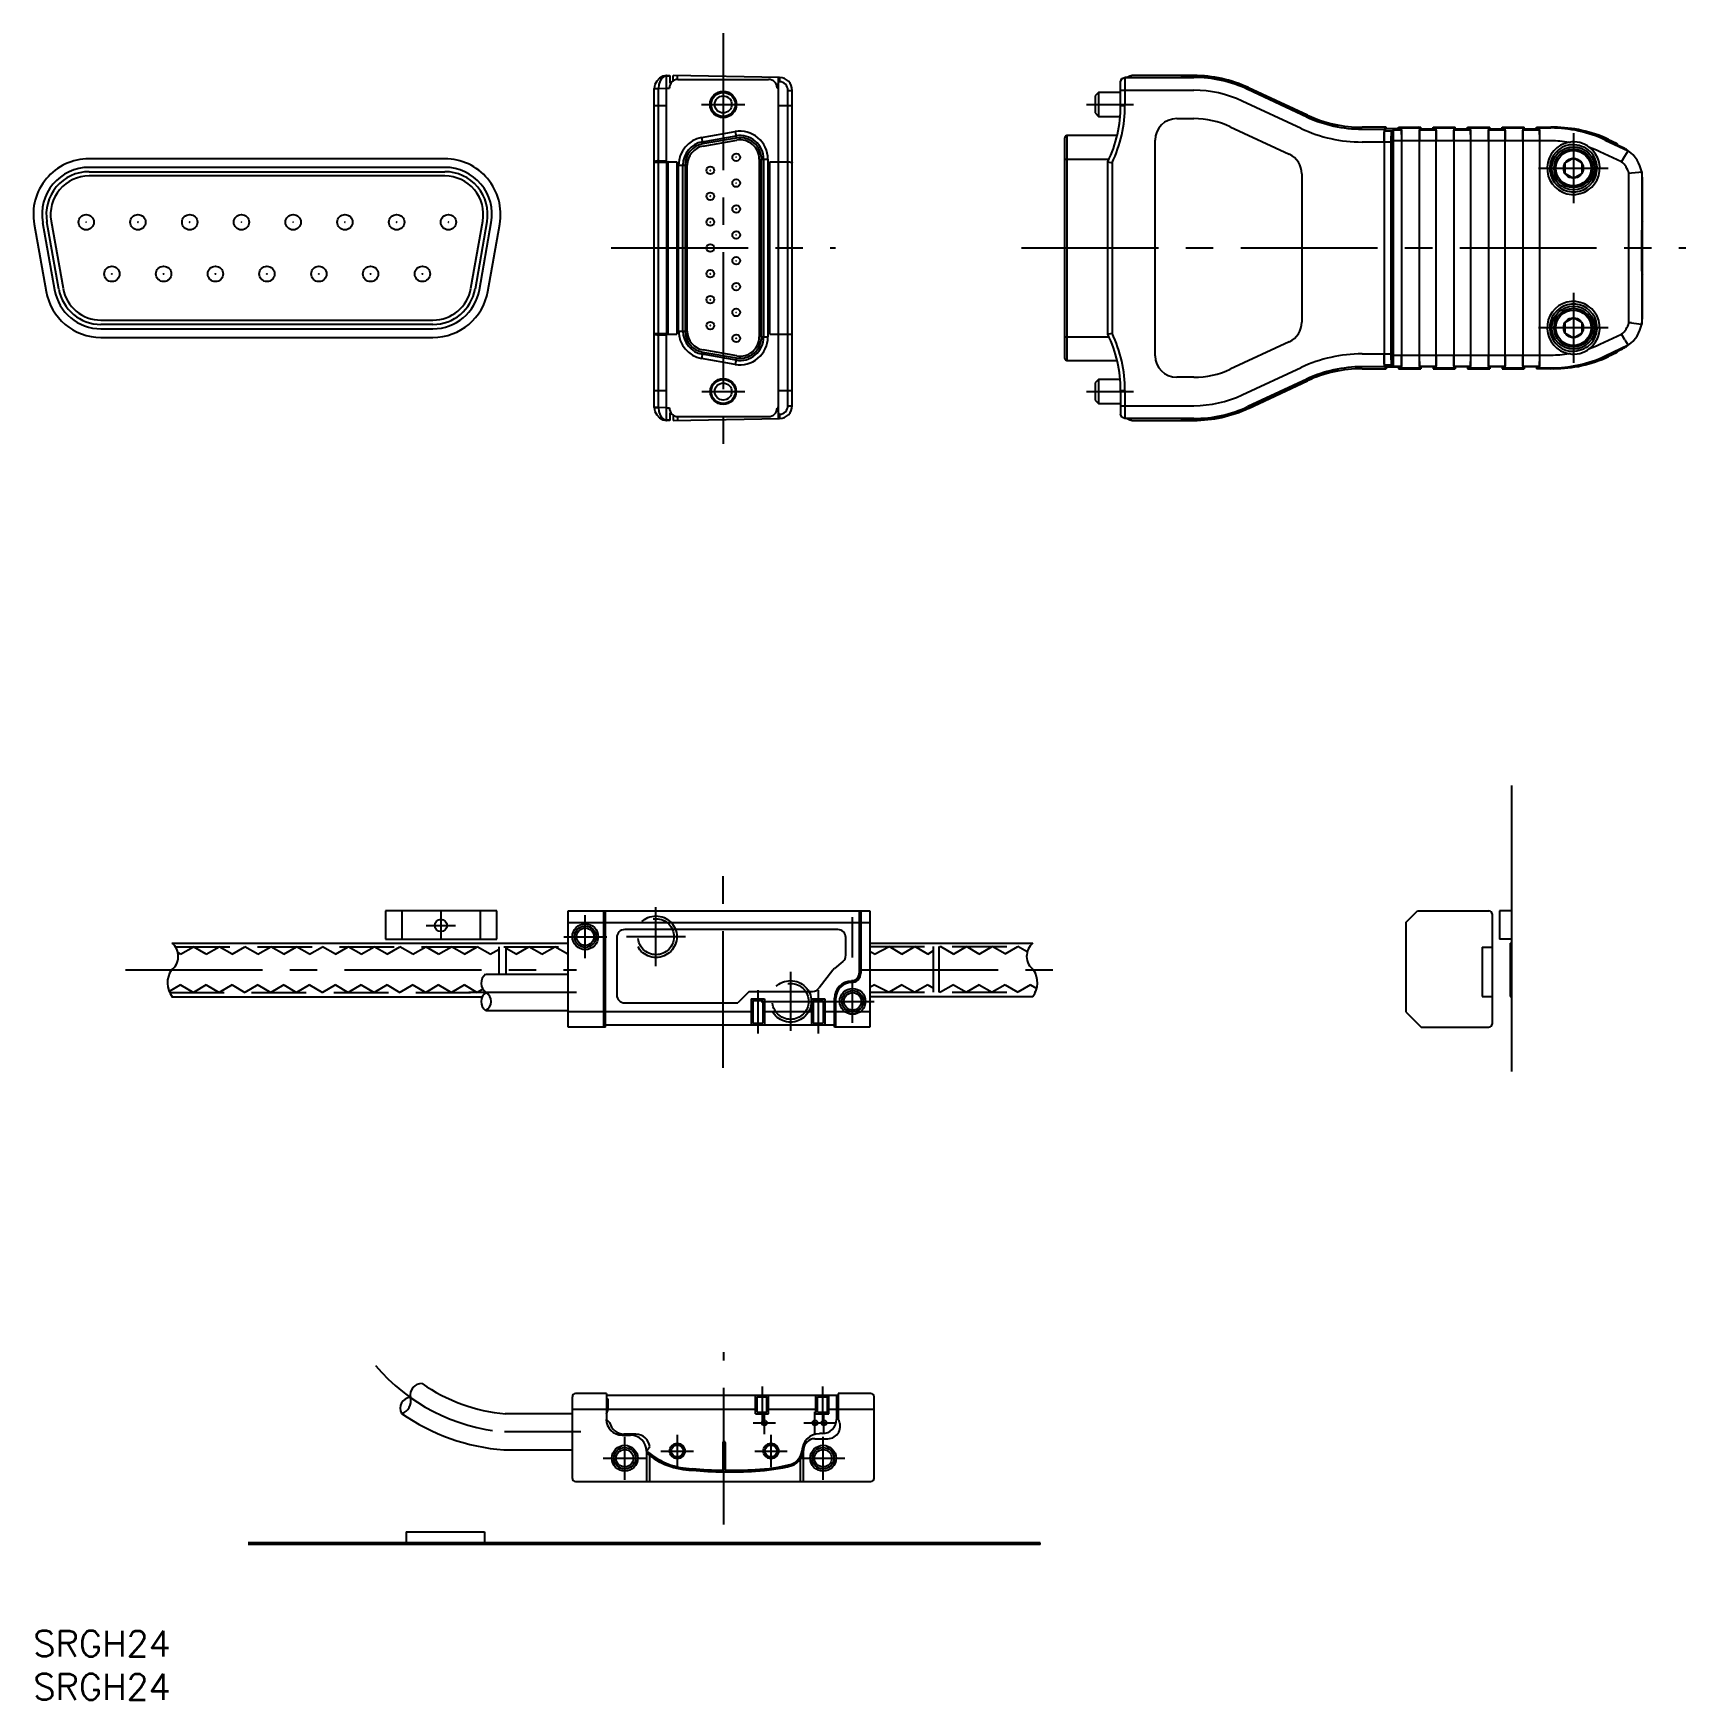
# Model space of a CAD drawing. Extents: x 0 to 192, y -8 to 185.
import ezdxf

# ---------------------------------------------------------------- set-up
doc = ezdxf.new("R2010")
doc.units = 0
doc.header["$LTSCALE"] = 0.5
doc.linetypes.add('CENTER', pattern=[50.8, 31.75, -6.35, 6.35, -6.35])
doc.linetypes.add('DASHED', pattern=[19.05, 12.7, -6.35])
for name, color, linetype in [('MSM_CENTER', 1, 'CENTER'), ('MSM_CONTINUOUS', 7, 'CONTINUOUS'), ('MSM_DASHED', 4, 'DASHED'), ('MSM_NARROW', 5, 'CONTINUOUS'), ('MSM_PART_NUMBER', 7, 'CONTINUOUS')]:
    doc.layers.add(name, color=color, linetype=linetype)
doc.styles.get("Standard").update_dxf_attribs({"font": 'txt.shx', "height": 3, "bigfont": 'bigfont.shx'})

msp = doc.modelspace()

# ---------------------------------------------------------------- texts
at = {"layer": 'MSM_PART_NUMBER'}
for p in [(0, -3), (0, -8)]:
    msp.add_text('SRGH24', height=3, dxfattribs=at).set_placement(p)

# ---------------------------------------------------------------- linework, layer by layer
at = {"layer": 'MSM_CENTER', "linetype": 'CENTER'}
for p, q in [((80, 185.27), (80, 135.47)), ((77.47, 177.02), (82.52, 177.02)), ((122.13, 177.02), (127.58, 177.02)), ((178.58, 173.69), (178.58, 165.57)), ((174.53, 169.62), (182.62, 169.62)), ((67, 160.37), (93, 160.37)), ((114.6, 160.37), (191.6, 160.37)), ((178.58, 155.16), (178.58, 147.05)), ((182.62, 151.12), (174.53, 151.12)), ((77.5, 143.72), (82.5, 143.72)), ((122.13, 143.72), (127.58, 143.72)), ((80, 65.27), (80, 88.49)), ((47.26, 83.51), (47.26, 80.09)), ((72.2, 77.08), (72.2, 83.9)), ((45.55, 81.8), (48.97, 81.8)), ((64, 77.99), (64, 82.99)), ((95, 78.09), (95, 82.74)), ((61.5, 80.49), (66.5, 80.49)), ((75.61, 80.49), (68.79, 80.49)), ((10.69, 76.63), (63, 76.63)), ((87.8, 76.4), (87.8, 69.58)), ((95, 70.49), (95, 75.49)), ((96, 76.64), (121.3, 76.64)), ((63, 74.03), (50.5, 74.03)), ((84, 74.28), (84, 69.27)), ((91, 74.28), (91, 69.27)), ((84.39, 72.99), (97.5, 72.99)), ((80.08, 12.3), (80.08, 32.32)), ((84.5, 28.32), (84.5, 24.16)), ((91.5, 28.32), (91.5, 24.16)), ((84.77, 22.8), (84.77, 25.39)), ((90.63, 22.8), (90.63, 25.39)), ((91.67, 22.8), (91.67, 25.39)), ((83.47, 24.1), (86.06, 24.1)), ((89.33, 24.1), (92.96, 24.1)), ((63.5, 23.05), (54.64, 23.05)), ((68.58, 17.5), (68.58, 22.5)), ((74.67, 22.72), (74.67, 18.95)), ((85.53, 22.72), (85.53, 18.95)), ((91.58, 17.5), (91.58, 22.5)), ((66.08, 20), (71.08, 20)), ((72.78, 20.84), (76.55, 20.84)), ((83.65, 20.84), (87.41, 20.84)), ((89.08, 20), (94.08, 20))]:
    msp.add_line(p, q, dxfattribs=at)
msp.add_arc((56.5, 45.08), 22.1, 220.4032, 265.1743, dxfattribs=at)
at = {"layer": 'MSM_CONTINUOUS', "linetype": 'CONTINUOUS'}
for p, q in [((72.6, 180.06), (72.28, 179.73)), ((72.68, 179.74), (72.54, 179.33)), ((73.01, 180.28), (72.6, 180.06)), ((72.89, 180.07), (72.68, 179.74)), ((73.17, 180.28), (72.89, 180.07)), ((73.47, 180.36), (73.01, 180.28)), ((73.47, 180.36), (73.17, 180.28)), ((73.8, 180.3), (73.4, 180.29)), ((73.4, 170.37), (73.4, 180.29)), ((73.47, 180.36), (73.8, 180.37)), ((73.8, 180.37), (73.8, 179.53)), ((74.19, 179.75), (74.2, 180.37)), ((86.53, 180.15), (74.2, 180.37)), ((74.69, 179.91), (74.69, 180.36)), ((74.75, 179.92), (85.25, 179.92)), ((86.38, 178.92), (86.4, 180.01)), ((86.39, 180.01), (86.4, 180.02)), ((86.4, 140.58), (86.4, 180.15)), ((86.4, 180.02), (86.4, 180.15)), ((86.53, 180.15), (86.52, 179.65)), ((126.08, 179.65), (126.22, 180.01)), ((126.08, 179.65), (126.22, 180)), ((126.22, 180.01), (126.58, 180.15)), ((126.22, 180), (126.58, 180.15)), ((126.58, 180.15), (134.56, 180.15)), ((126.58, 180.15), (126.58, 176.9)), ((127.13, 180.15), (126.58, 180.15)), ((127.13, 180.29), (126.82, 180.15)), ((127.33, 180.36), (127.13, 180.15)), ((127.32, 180.34), (127.13, 180.3)), ((127.13, 180.3), (127.13, 180.29)), ((127.13, 180.3), (127.13, 180.16)), ((127.13, 180.15), (127.13, 180.29)), ((127.48, 180.36), (127.33, 180.36)), ((127.83, 180.37), (127.48, 180.36)), ((127.58, 180.37), (127.49, 180.36)), ((134.56, 180.37), (127.58, 180.37)), ((133.13, 180.31), (133.13, 180.22)), ((133.13, 180.31), (134.56, 180.31)), ((133.13, 180.22), (134.56, 180.22)), ((134.56, 180.31), (136.19, 180.22)), ((134.56, 180.22), (136.18, 180.13)), ((136.18, 180.13), (137.77, 179.87)), ((136.19, 180.22), (137.79, 179.96)), ((137.77, 179.87), (139.33, 179.43)), ((137.79, 179.96), (139.36, 179.52)), ((72.07, 179.32), (72, 178.86)), ((72, 178.86), (72.14, 178.87)), ((72, 141.87), (72, 178.86)), ((72.5, 178.84), (72, 178.84)), ((72.28, 179.73), (72.07, 179.32)), ((72.14, 178.87), (72.5, 178.87)), ((72.54, 179.33), (72.5, 178.87)), ((72.5, 178.84), (72.5, 178.87)), ((73.4, 178.86), (72.5, 178.84)), ((72.5, 170.5), (72.5, 178.84)), ((73.4, 178.92), (73.75, 178.92)), ((73.94, 179.5), (73.8, 179.53)), ((86.4, 178.92), (86.25, 178.92)), ((86.52, 179.65), (86.4, 179.65)), ((87.5, 142.08), (87.5, 178.65)), ((87.5, 178.65), (88, 178.65)), ((88, 142.08), (88, 178.65)), ((123.53, 178.41), (123.13, 178.01)), ((123.13, 178.01), (123.13, 176.03)), ((126.08, 178.41), (123.53, 178.41)), ((123.53, 178.41), (123.53, 175.63)), ((126.08, 176.9), (126.08, 179.65)), ((134.56, 178.65), (126.08, 178.65)), ((139.33, 179.43), (140.84, 178.83)), ((139.36, 179.52), (140.88, 178.91)), ((140.81, 178.77), (147.65, 175.58)), ((140.84, 178.83), (145.01, 176.89)), ((140.88, 178.91), (145.21, 176.89)), ((147.74, 175.77), (140.9, 178.96)), ((72, 176.9), (73.4, 176.9)), ((86.4, 176.9), (88, 176.9)), ((123.13, 176.03), (123.53, 175.63)), ((126.08, 176.9), (126.58, 176.9)), ((147.01, 174.22), (140.17, 177.41)), ((145.01, 176.89), (146.4, 176.24)), ((145.21, 176.89), (145.01, 176.89)), ((146.51, 176.28), (145.21, 176.89)), ((146.4, 176.24), (147.68, 175.65)), ((147.71, 175.71), (146.51, 176.28)), ((123.53, 175.63), (126.02, 175.63)), ((132.58, 175.37), (134.56, 175.37)), ((138.79, 174.43), (145.63, 171.24)), ((147.68, 175.65), (148.76, 175.2)), ((148.83, 175.24), (147.71, 175.71)), ((148.76, 175.2), (149.84, 174.85)), ((149.81, 174.91), (148.83, 175.24)), ((150.75, 174.65), (149.81, 174.91)), ((149.84, 174.85), (150.48, 174.68)), ((150.48, 174.68), (151.04, 174.56)), ((151.19, 174.55), (150.75, 174.65)), ((151.04, 174.56), (151.2, 174.54)), ((151.31, 174.53), (151.19, 174.55)), ((151.2, 174.54), (151.34, 174.52)), ((151.34, 174.52), (151.31, 174.53)), ((156.88, 174.37), (154.08, 174.37)), ((154.08, 174.15), (156.66, 174.15)), ((156.66, 174.15), (156.65, 174.05)), ((156.65, 174.05), (156.65, 173.79)), ((156.65, 173.81), (156.66, 173.95)), ((156.88, 174.37), (156.66, 174.15)), ((156.88, 174.17), (156.66, 173.95)), ((156.66, 173.95), (157.51, 173.95)), ((156.88, 174.17), (156.88, 174.37)), ((158.38, 174.17), (156.88, 174.17)), ((157.51, 173.95), (157.46, 173.85)), ((157.51, 173.95), (157.66, 173.98)), ((157.68, 173.98), (157.66, 173.98)), ((157.66, 173.58), (157.66, 173.98)), ((157.68, 174.03), (157.71, 174.09)), ((157.68, 174.03), (157.68, 146.7)), ((157.87, 174.12), (157.71, 174.09)), ((157.71, 174.09), (158.64, 174.09)), ((157.87, 174.12), (158.09, 174.14)), ((158.09, 174.14), (158.58, 174.15)), ((158.3, 174.17), (158.3, 174.37)), ((158.3, 174.37), (160.88, 174.37)), ((158.53, 174.21), (158.38, 174.37)), ((158.38, 174.17), (158.38, 174.37)), ((158.4, 174.15), (158.38, 174.17)), ((158.53, 174.21), (158.58, 174.22)), ((158.53, 174.21), (158.53, 174.15)), ((159.18, 174.36), (158.58, 174.35)), ((158.64, 174.29), (158.58, 174.35)), ((158.58, 174.15), (158.58, 174.35)), ((158.58, 174.15), (158.64, 174.09)), ((158.65, 174.19), (158.64, 174.29)), ((158.64, 174.29), (160.74, 174.29)), ((158.64, 174.09), (158.65, 173.99)), ((158.66, 173.93), (158.65, 174.19)), ((158.65, 173.99), (158.66, 173.7)), ((159.89, 174.36), (159.18, 174.36)), ((160.65, 174.37), (159.89, 174.36)), ((160.73, 174.19), (160.72, 173.93)), ((160.74, 174.29), (160.73, 174.19)), ((160.73, 173.99), (160.74, 174.09)), ((160.73, 173.7), (160.73, 173.99)), ((160.82, 174.37), (160.74, 174.29)), ((160.74, 174.09), (160.82, 174.17)), ((160.74, 174.09), (162.64, 174.09)), ((160.82, 174.17), (160.82, 174.37)), ((160.82, 174.31), (160.88, 174.37)), ((160.82, 174.17), (162.56, 174.17)), ((160.88, 174.17), (160.88, 174.37)), ((162.3, 174.17), (162.3, 174.37)), ((162.3, 174.37), (164.88, 174.37)), ((162.38, 174.17), (162.38, 174.37)), ((162.38, 174.37), (162.51, 174.23)), ((162.51, 174.23), (162.56, 174.23)), ((162.51, 174.23), (162.51, 174.17)), ((162.56, 174.17), (162.56, 174.37)), ((162.64, 174.29), (162.56, 174.37)), ((162.56, 174.17), (162.64, 174.09)), ((162.65, 174.19), (162.64, 174.29)), ((162.64, 174.29), (164.74, 174.29)), ((162.64, 174.09), (162.65, 173.99)), ((162.66, 173.93), (162.65, 174.19)), ((162.65, 173.99), (162.66, 173.7)), ((164.73, 174.19), (164.72, 173.93)), ((164.74, 174.29), (164.73, 174.19)), ((164.73, 173.99), (164.74, 174.09)), ((164.73, 173.7), (164.73, 173.99)), ((164.82, 174.37), (164.74, 174.29)), ((164.74, 174.09), (164.82, 174.17)), ((164.74, 174.09), (166.64, 174.09)), ((164.82, 174.31), (164.88, 174.37)), ((164.82, 174.17), (164.82, 174.37)), ((164.82, 174.17), (166.56, 174.17)), ((164.88, 174.17), (164.88, 174.37)), ((166.3, 174.37), (168.88, 174.37)), ((166.3, 174.17), (166.3, 174.37)), ((166.38, 174.37), (166.51, 174.23)), ((166.38, 174.17), (166.38, 174.37)), ((166.51, 174.23), (166.56, 174.23)), ((166.51, 174.23), (166.51, 174.17)), ((166.64, 174.29), (166.56, 174.37)), ((166.56, 174.17), (166.56, 174.37)), ((166.56, 174.17), (166.64, 174.09)), ((166.65, 174.19), (166.64, 174.29)), ((166.64, 174.29), (168.74, 174.29)), ((166.64, 174.09), (166.65, 173.99)), ((166.66, 173.93), (166.65, 174.19)), ((166.65, 173.99), (166.66, 173.7)), ((168.73, 174.19), (168.72, 173.93)), ((168.74, 174.29), (168.73, 174.19)), ((168.73, 173.99), (168.74, 174.09)), ((168.73, 173.7), (168.73, 173.99)), ((168.82, 174.37), (168.74, 174.29)), ((168.74, 174.09), (168.82, 174.17)), ((168.74, 174.09), (170.64, 174.09)), ((168.82, 174.31), (168.88, 174.37)), ((168.82, 174.17), (168.82, 174.37)), ((168.82, 174.17), (170.56, 174.17)), ((168.88, 174.17), (168.88, 174.37)), ((170.3, 174.37), (172.88, 174.37)), ((170.3, 174.17), (170.3, 174.37)), ((170.38, 174.37), (170.51, 174.23)), ((170.38, 174.17), (170.38, 174.37)), ((170.51, 174.23), (170.56, 174.23)), ((170.51, 174.23), (170.51, 174.17)), ((170.56, 174.17), (170.56, 174.37)), ((170.64, 174.29), (170.56, 174.37)), ((170.56, 174.17), (170.64, 174.09)), ((170.64, 174.29), (172.74, 174.29)), ((170.65, 174.19), (170.64, 174.29)), ((170.64, 174.09), (170.65, 173.99)), ((170.66, 173.93), (170.65, 174.19)), ((170.65, 173.99), (170.66, 173.7)), ((172.73, 174.19), (172.72, 173.93)), ((172.74, 174.29), (172.73, 174.19)), ((172.73, 173.99), (172.74, 174.09)), ((172.73, 173.7), (172.73, 173.99)), ((172.82, 174.37), (172.74, 174.29)), ((172.74, 174.09), (172.82, 174.17)), ((172.74, 174.09), (174.64, 174.09)), ((172.82, 174.31), (172.88, 174.37)), ((172.82, 174.17), (172.82, 174.37)), ((172.82, 174.17), (174.56, 174.17)), ((172.88, 174.17), (172.88, 174.37)), ((174.3, 174.17), (174.3, 174.37)), ((174.3, 174.37), (176.31, 174.37)), ((174.38, 174.37), (174.51, 174.23)), ((174.38, 174.17), (174.38, 174.37)), ((174.51, 174.23), (174.51, 174.17)), ((174.51, 174.23), (174.56, 174.23)), ((174.56, 174.17), (174.56, 174.37)), ((174.64, 174.29), (174.56, 174.37)), ((174.56, 174.17), (174.64, 174.09)), ((174.65, 174.19), (174.64, 174.29)), ((174.64, 174.29), (175.96, 174.29)), ((174.64, 174.09), (174.65, 173.99)), ((174.66, 173.93), (174.65, 174.19)), ((174.65, 173.99), (174.66, 173.7)), ((77.49, 173.17), (81.39, 173.86)), ((77.49, 173.17), (77.62, 172.44)), ((77.58, 172.68), (81.48, 173.37)), ((81.52, 173.12), (77.62, 172.44)), ((77.66, 172.19), (81.56, 172.88)), ((81.39, 173.86), (81.52, 173.12)), ((119.6, 147.57), (119.6, 173.16)), ((119.85, 173.41), (119.85, 147.32)), ((125.67, 173.41), (119.85, 173.41)), ((130.08, 147.87), (130.08, 172.87)), ((156.64, 172.65), (154.08, 172.65)), ((156.64, 173.45), (156.65, 173.81)), ((156.65, 173.79), (156.64, 173.4)), ((156.64, 172.93), (156.64, 173.45)), ((156.64, 173.4), (156.64, 172.93)), ((156.64, 173.4), (156.64, 172.93)), ((156.64, 173.4), (156.64, 172.65)), ((156.64, 172.65), (156.64, 172.93)), ((156.64, 172.93), (156.64, 172.93)), ((156.64, 172.65), (156.64, 148.08)), ((156.64, 172.65), (156.64, 148.08)), ((157.4, 172.65), (156.64, 172.65)), ((157.43, 173.56), (157.4, 173.14)), ((157.4, 173.14), (157.4, 172.65)), ((157.4, 172.65), (157.4, 148.08)), ((157.46, 173.85), (157.43, 173.56)), ((157.49, 172.73), (157.46, 172.15)), ((157.46, 172.15), (157.46, 171.68)), ((157.53, 173.21), (157.49, 172.73)), ((157.57, 173.49), (157.53, 173.21)), ((157.62, 173.58), (157.57, 173.49)), ((157.66, 173.58), (157.62, 173.58)), ((157.68, 173.57), (157.62, 173.58)), ((157.66, 173.58), (157.68, 173.58)), ((158.66, 172.79), (157.68, 172.79)), ((158.66, 173.54), (158.66, 173.93)), ((158.66, 173.7), (158.66, 173.28)), ((158.66, 173.54), (158.66, 172.79)), ((158.67, 173.54), (158.66, 173.54)), ((158.66, 173.28), (158.66, 172.79)), ((158.67, 147.19), (158.67, 173.54)), ((160.72, 172.79), (158.67, 172.79)), ((160.72, 173.93), (160.72, 173.54)), ((160.72, 173.28), (160.73, 173.7)), ((160.72, 147.19), (160.72, 173.54)), ((160.72, 173.54), (160.72, 173.54)), ((160.72, 173.54), (160.72, 172.79)), ((160.72, 172.79), (160.72, 173.28)), ((162.66, 172.79), (160.72, 172.79)), ((162.66, 173.54), (162.66, 173.93)), ((162.66, 173.7), (162.66, 173.28)), ((162.66, 172.79), (162.66, 173.54)), ((162.67, 173.54), (162.66, 173.54)), ((162.66, 173.28), (162.66, 172.79)), ((162.67, 147.19), (162.67, 173.54)), ((164.72, 172.79), (162.67, 172.79)), ((164.72, 173.93), (164.72, 173.54)), ((164.72, 173.28), (164.73, 173.7)), ((164.72, 173.54), (164.72, 147.19)), ((164.72, 173.54), (164.72, 173.54)), ((164.72, 172.79), (164.72, 173.54)), ((164.72, 172.79), (164.72, 173.28)), ((166.66, 172.79), (164.72, 172.79)), ((166.66, 173.54), (166.66, 173.93)), ((166.66, 173.7), (166.66, 173.28)), ((166.67, 173.54), (166.66, 173.54)), ((166.66, 173.54), (166.66, 172.79)), ((166.66, 173.28), (166.66, 172.79)), ((166.67, 147.19), (166.67, 173.54)), ((168.72, 172.79), (166.67, 172.79)), ((168.72, 173.93), (168.72, 173.54)), ((168.72, 173.28), (168.73, 173.7)), ((168.72, 173.54), (168.72, 147.19)), ((168.72, 172.79), (168.72, 173.54)), ((168.72, 173.54), (168.72, 173.54)), ((168.72, 172.79), (168.72, 173.28)), ((170.66, 172.79), (168.72, 172.79)), ((170.66, 173.54), (170.66, 173.93)), ((170.66, 173.7), (170.66, 173.28)), ((170.66, 173.54), (170.66, 172.79)), ((170.67, 173.54), (170.66, 173.54)), ((170.66, 173.28), (170.66, 172.79)), ((170.67, 147.19), (170.67, 173.54)), ((172.72, 172.79), (170.67, 172.79)), ((172.72, 173.93), (172.72, 173.54)), ((172.72, 173.28), (172.73, 173.7)), ((172.72, 173.54), (172.72, 147.19)), ((172.72, 172.79), (172.72, 173.54)), ((172.72, 173.54), (172.72, 173.54)), ((172.72, 172.79), (172.72, 173.28)), ((174.66, 172.79), (172.72, 172.79)), ((174.66, 173.54), (174.66, 173.93)), ((174.66, 173.7), (174.66, 173.28)), ((174.66, 173.54), (174.66, 172.79)), ((174.67, 173.54), (174.66, 173.54)), ((174.66, 173.28), (174.66, 172.79)), ((174.67, 147.19), (174.67, 173.54)), ((175.96, 172.79), (174.67, 172.79)), ((182.27, 172.89), (184.94, 171.65)), ((184.27, 172.04), (182.3, 172.96)), ((182.65, 172.96), (183.56, 172.54)), ((183.72, 172.36), (183.56, 172.54)), ((183.73, 172.3), (183.72, 172.36)), ((183.72, 172.36), (183.72, 172.3)), ((184.37, 172), (184.27, 172.04)), ((47.72, 170.72), (6.46, 170.72)), ((72.14, 170.44), (72, 170.29)), ((72.49, 170.29), (72, 170.29)), ((72.5, 170.5), (72.14, 170.44)), ((72.49, 170.29), (72.5, 170.5)), ((72.49, 150.45), (72.49, 170.29)), ((73.4, 170.25), (72.49, 170.29)), ((72.5, 170.5), (73.4, 170.47)), ((73.4, 170.37), (74.6, 170.37)), ((73.41, 170.27), (73.4, 170.27)), ((73.4, 170.27), (73.4, 170.26)), ((73.4, 170.26), (73.4, 170.25)), ((73.4, 170.25), (73.4, 150.48)), ((73.43, 170.28), (73.41, 170.27)), ((73.45, 170.29), (73.43, 170.28)), ((73.48, 170.3), (73.45, 170.29)), ((73.53, 170.31), (73.48, 170.3)), ((73.6, 170.33), (73.53, 170.31)), ((73.61, 170.33), (73.6, 170.33)), ((73.71, 170.37), (73.61, 170.33)), ((73.61, 150.4), (73.61, 170.33)), ((74.6, 170.37), (74.6, 150.37)), ((84.18, 170.68), (84.18, 150.05)), ((84.43, 150.05), (84.43, 170.68)), ((84.43, 170.68), (85.18, 170.68)), ((84.68, 170.68), (84.68, 150.05)), ((85.18, 170.68), (85.18, 150.05)), ((85.4, 150.37), (85.4, 170.37)), ((85.4, 170.37), (87.5, 170.37)), ((87.5, 170.37), (87.67, 170.36)), ((87.67, 170.36), (87.81, 170.34)), ((87.81, 170.34), (87.92, 170.31)), ((87.92, 170.31), (87.99, 170.28)), ((87.99, 170.28), (88, 170.25)), ((88, 170.25), (88, 170.25)), ((119.6, 170.68), (124.73, 170.68)), ((124.58, 150.37), (124.58, 170.37)), ((124.58, 170.37), (125.08, 170.25)), ((125.08, 170.25), (125.08, 150.48)), ((157.46, 171.68), (157.46, 164.37)), ((157.46, 171.68), (157.68, 171.68)), ((178.58, 170.77), (177.58, 170.19)), ((177.58, 170.19), (177.58, 169.04)), ((179.58, 170.19), (178.58, 170.77)), ((179.58, 169.04), (179.58, 170.19)), ((184.15, 170.36), (181.64, 171.53)), ((184.15, 170.36), (184.56, 171.03)), ((184.47, 171.94), (184.37, 172)), ((184.56, 171.89), (184.47, 171.94)), ((184.66, 171.83), (184.56, 171.89)), ((184.56, 171.03), (184.94, 171.65)), ((184.75, 171.78), (184.66, 171.83)), ((184.84, 171.71), (184.75, 171.78)), ((184.94, 171.65), (184.84, 171.71)), ((184.94, 171.65), (184.94, 171.65)), ((47.72, 169.72), (6.46, 169.72)), ((6.46, 169.22), (47.72, 169.22)), ((47.72, 168.72), (6.46, 168.72)), ((74.82, 150.74), (74.82, 169.99)), ((74.82, 169.99), (75.57, 169.99)), ((75.32, 150.74), (75.32, 169.99)), ((75.57, 169.99), (75.57, 150.74)), ((75.82, 150.74), (75.82, 169.99)), ((147.08, 168.97), (147.08, 151.76)), ((177.58, 169.04), (178.58, 168.46)), ((178.58, 168.46), (179.58, 169.04)), ((185, 169.03), (185.31, 169.07)), ((185, 151.7), (185, 169.03)), ((185.31, 169.07), (186.16, 169.16)), ((186.16, 169.16), (186.5, 169.19)), ((186.5, 169.19), (186.5, 151.54)), ((186.5, 169.19), (186.5, 169.19)), ((186.52, 169.08), (186.5, 169.19)), ((186.54, 168.97), (186.52, 169.08)), ((186.55, 168.86), (186.54, 168.97)), ((186.56, 168.75), (186.55, 168.86)), ((186.57, 168.64), (186.56, 168.75)), ((186.58, 168.53), (186.57, 168.64)), ((186.58, 168.42), (186.58, 168.53)), ((186.6, 168.35), (186.58, 168.49)), ((186.58, 163.43), (186.58, 168.42)), ((186.6, 168), (186.58, 168.38)), ((186.6, 152.38), (186.6, 168.35)), ((157.46, 164.37), (157.68, 164.39)), ((157.49, 164.07), (157.46, 164.37)), ((157.46, 164.37), (157.46, 164.33)), ((157.49, 164.07), (157.46, 164.37)), ((157.46, 164.37), (157.46, 164.37)), ((157.49, 164.07), (157.46, 164.33)), ((157.46, 164.31), (157.46, 149.05)), ((0.1, 163.14), (1.47, 155.34)), ((1.08, 163.31), (2.46, 155.51)), ((2.95, 155.6), (1.58, 163.4)), ((2.07, 163.49), (3.44, 155.69)), ((50.74, 155.69), (52.11, 163.49)), ((52.6, 163.4), (51.23, 155.6)), ((51.72, 155.51), (53.1, 163.31)), ((52.71, 155.34), (54.08, 163.14)), ((157.68, 164.09), (157.49, 164.07)), ((157.49, 164.07), (157.68, 164.09)), ((157.49, 164.07), (157.49, 164.07)), ((157.49, 164.07), (157.49, 164.07)), ((157.49, 164.07), (157.49, 164.07)), ((186.51, 161.82), (186.52, 162.43)), ((186.53, 162.91), (186.52, 162.43)), ((186.54, 163.23), (186.53, 162.91)), ((186.56, 163.36), (186.54, 163.23)), ((186.6, 163.18), (186.54, 163.18)), ((186.58, 163.43), (186.56, 163.36)), ((186.51, 161.12), (186.51, 161.82)), ((186.51, 160.37), (186.51, 161.12)), ((186.51, 159.61), (186.51, 160.37)), ((186.51, 158.91), (186.51, 159.61)), ((186.52, 158.3), (186.51, 158.91)), ((186.53, 157.82), (186.52, 158.3)), ((186.54, 157.5), (186.53, 157.82)), ((186.54, 157.55), (186.6, 157.55)), ((186.54, 157.5), (186.56, 157.37)), ((186.56, 157.37), (186.58, 157.31)), ((186.58, 152.31), (186.58, 157.31)), ((186.58, 152.35), (186.6, 152.73)), ((7.84, 152), (46.34, 152)), ((46.34, 151.5), (7.84, 151.5)), ((7.84, 151), (46.34, 151)), ((178.58, 152.27), (177.58, 151.69)), ((177.58, 151.69), (177.58, 150.54)), ((179.58, 151.69), (178.58, 152.27)), ((179.58, 150.54), (179.58, 151.69)), ((185.31, 151.67), (185, 151.7)), ((185.31, 151.67), (186.16, 151.57)), ((186.16, 151.57), (186.5, 151.54)), ((186.5, 151.54), (186.52, 151.65)), ((186.5, 151.54), (186.5, 151.54)), ((186.52, 151.65), (186.54, 151.76)), ((186.54, 151.76), (186.55, 151.87)), ((186.55, 151.87), (186.56, 151.98)), ((186.56, 151.98), (186.57, 152.09)), ((186.57, 152.09), (186.58, 152.2)), ((186.58, 152.24), (186.6, 152.38)), ((186.58, 152.2), (186.58, 152.31)), ((7.84, 150), (46.34, 150)), ((72.14, 150.3), (72, 150.45)), ((72, 150.45), (72.49, 150.45)), ((72.5, 150.23), (72.14, 150.3)), ((72.49, 150.45), (73.4, 150.48)), ((72.5, 150.23), (72.49, 150.45)), ((73.4, 150.26), (72.5, 150.23)), ((72.5, 141.89), (72.5, 150.23)), ((73.4, 150.48), (73.4, 150.47)), ((73.4, 150.47), (73.4, 150.47)), ((73.4, 150.47), (73.41, 150.46)), ((73.4, 140.44), (73.4, 150.37)), ((73.4, 150.37), (74.6, 150.37)), ((73.41, 150.46), (73.45, 150.44)), ((73.45, 150.44), (73.61, 150.4)), ((73.61, 150.4), (73.71, 150.37)), ((74.82, 150.74), (75.57, 150.74)), ((84.43, 150.05), (85.18, 150.05)), ((85.4, 150.37), (87.5, 150.37)), ((87.5, 150.37), (87.67, 150.37)), ((87.67, 150.37), (87.81, 150.39)), ((87.81, 150.39), (87.92, 150.42)), ((87.92, 150.42), (87.99, 150.45)), ((87.99, 150.45), (88, 150.48)), ((88, 150.48), (88, 150.48)), ((119.6, 150.05), (124.73, 150.05)), ((124.58, 150.37), (125.08, 150.48)), ((145.63, 149.5), (138.79, 146.3)), ((157.68, 149.05), (157.46, 149.05)), ((157.46, 149.05), (157.47, 148.48)), ((177.58, 150.54), (178.58, 149.96)), ((178.58, 149.96), (179.58, 150.54)), ((181.64, 149.2), (184.15, 150.37)), ((184.94, 149.08), (182.27, 147.84)), ((184.56, 149.71), (184.15, 150.37)), ((184.47, 148.79), (184.56, 148.84)), ((184.56, 149.71), (184.94, 149.08)), ((184.56, 148.84), (184.66, 148.9)), ((184.66, 148.9), (184.75, 148.96)), ((184.75, 148.96), (184.84, 149.02)), ((184.84, 149.02), (184.94, 149.08)), ((184.94, 149.08), (184.94, 149.08)), ((77.62, 148.3), (77.49, 147.56)), ((81.39, 146.87), (77.49, 147.56)), ((81.48, 147.36), (77.58, 148.05)), ((77.62, 148.3), (81.52, 147.61)), ((81.56, 147.85), (77.66, 148.54)), ((81.52, 147.61), (81.39, 146.87)), ((119.85, 147.32), (125.67, 147.32)), ((154.08, 148.08), (156.64, 148.08)), ((156.64, 147.8), (156.64, 148.08)), ((156.64, 148.08), (156.64, 147.33)), ((156.64, 148.08), (157.4, 148.08)), ((156.64, 147.28), (156.64, 147.8)), ((156.64, 147.33), (156.64, 147.8)), ((156.64, 147.8), (156.64, 147.8)), ((156.64, 147.8), (156.64, 147.33)), ((156.64, 147.33), (156.65, 146.94)), ((156.65, 146.92), (156.64, 147.28)), ((156.65, 146.94), (156.65, 146.68)), ((156.66, 146.78), (156.65, 146.92)), ((157.4, 148.08), (157.4, 147.59)), ((157.4, 147.59), (157.43, 147.17)), ((157.43, 147.17), (157.46, 146.89)), ((157.46, 146.89), (157.51, 146.78)), ((157.47, 148.48), (157.49, 147.93)), ((157.49, 147.93), (157.53, 147.48)), ((157.53, 147.48), (157.58, 147.21)), ((157.58, 147.21), (157.62, 147.15)), ((157.62, 147.15), (157.68, 147.16)), ((157.62, 147.15), (157.66, 147.15)), ((157.66, 146.75), (157.66, 147.15)), ((157.68, 147.15), (157.66, 147.15)), ((157.68, 147.94), (158.66, 147.94)), ((158.66, 147.03), (158.65, 146.75)), ((158.66, 147.19), (158.66, 147.94)), ((158.66, 147.94), (158.66, 147.45)), ((158.66, 147.45), (158.66, 147.03)), ((158.66, 146.8), (158.66, 147.19)), ((158.66, 147.19), (158.67, 147.19)), ((158.67, 147.94), (160.72, 147.94)), ((160.72, 147.94), (162.66, 147.94)), ((160.72, 147.19), (160.72, 147.94)), ((160.72, 147.45), (160.72, 147.94)), ((160.73, 147.03), (160.72, 147.45)), ((160.72, 147.19), (160.72, 146.8)), ((160.72, 147.19), (160.72, 147.19)), ((160.73, 146.75), (160.73, 147.03)), ((162.66, 147.03), (162.65, 146.75)), ((162.66, 147.94), (162.66, 147.19)), ((162.66, 147.94), (162.66, 147.45)), ((162.66, 147.45), (162.66, 147.03)), ((162.66, 146.8), (162.66, 147.19)), ((162.66, 147.19), (162.67, 147.19)), ((162.67, 147.94), (164.72, 147.94)), ((164.72, 147.94), (166.66, 147.94)), ((164.72, 147.19), (164.72, 147.94)), ((164.72, 147.45), (164.72, 147.94)), ((164.73, 147.03), (164.72, 147.45)), ((164.72, 147.19), (164.72, 146.8)), ((164.72, 147.19), (164.72, 147.19)), ((164.73, 146.75), (164.73, 147.03)), ((166.66, 147.03), (166.65, 146.75)), ((166.66, 147.94), (166.66, 147.19)), ((166.66, 147.94), (166.66, 147.45)), ((166.66, 147.45), (166.66, 147.03)), ((166.66, 146.8), (166.66, 147.19)), ((166.66, 147.19), (166.67, 147.19)), ((166.67, 147.94), (168.72, 147.94)), ((168.72, 147.19), (168.72, 147.94)), ((168.72, 147.45), (168.72, 147.94)), ((168.72, 147.94), (170.66, 147.94)), ((168.73, 147.03), (168.72, 147.45)), ((168.72, 147.19), (168.72, 146.8)), ((168.72, 147.19), (168.72, 147.19)), ((168.73, 146.75), (168.73, 147.03)), ((170.66, 147.03), (170.65, 146.75)), ((170.66, 147.94), (170.66, 147.19)), ((170.66, 147.94), (170.66, 147.45)), ((170.66, 147.45), (170.66, 147.03)), ((170.66, 147.19), (170.67, 147.19)), ((170.66, 146.8), (170.66, 147.19)), ((170.67, 147.94), (172.72, 147.94)), ((172.72, 147.45), (172.72, 147.94)), ((172.72, 147.19), (172.72, 147.94)), ((172.72, 147.94), (174.66, 147.94)), ((172.73, 147.03), (172.72, 147.45)), ((172.72, 147.19), (172.72, 147.19)), ((172.72, 147.19), (172.72, 146.8)), ((172.73, 146.75), (172.73, 147.03)), ((174.66, 147.03), (174.65, 146.75)), ((174.66, 147.94), (174.66, 147.19)), ((174.66, 147.94), (174.66, 147.45)), ((174.66, 147.45), (174.66, 147.03)), ((174.66, 146.8), (174.66, 147.19)), ((174.66, 147.19), (174.67, 147.19)), ((174.67, 147.94), (175.96, 147.94)), ((182.3, 147.77), (184.27, 148.69)), ((183.56, 148.2), (182.65, 147.77)), ((183.56, 148.2), (183.72, 148.38)), ((183.72, 148.38), (183.73, 148.43)), ((183.72, 148.43), (183.72, 148.38)), ((183.73, 148.43), (183.73, 148.44)), ((184.27, 148.69), (184.37, 148.74)), ((184.37, 148.74), (184.47, 148.79)), ((123.53, 145.11), (123.13, 144.71)), ((123.53, 145.11), (123.53, 142.33)), ((126.02, 145.11), (123.53, 145.11)), ((134.56, 145.37), (132.58, 145.37)), ((140.17, 143.33), (147.01, 146.51)), ((147.65, 145.16), (140.81, 141.97)), ((140.9, 141.77), (147.74, 144.96)), ((147.68, 145.09), (146.4, 144.49)), ((146.51, 144.46), (147.71, 145.02)), ((148.88, 145.57), (147.68, 145.09)), ((147.71, 145.02), (148.77, 145.47)), ((148.77, 145.47), (149.83, 145.83)), ((149.84, 145.88), (148.88, 145.57)), ((149.83, 145.83), (150.48, 146.01)), ((150.77, 146.11), (149.84, 145.88)), ((150.48, 146.01), (151.04, 146.15)), ((151.19, 146.2), (150.77, 146.11)), ((151.04, 146.15), (151.2, 146.18)), ((151.31, 146.21), (151.19, 146.2)), ((151.2, 146.18), (151.34, 146.22)), ((151.34, 146.22), (151.31, 146.21)), ((156.66, 146.58), (154.08, 146.58)), ((154.08, 146.37), (156.88, 146.37)), ((156.65, 146.68), (156.66, 146.58)), ((157.51, 146.78), (156.66, 146.78)), ((156.88, 146.57), (156.66, 146.78)), ((156.88, 146.37), (156.66, 146.58)), ((156.88, 146.57), (156.88, 146.37)), ((156.88, 146.57), (158.38, 146.57)), ((157.66, 146.75), (157.51, 146.78)), ((157.66, 146.75), (157.68, 146.75)), ((157.71, 146.64), (157.68, 146.7)), ((157.87, 146.61), (157.71, 146.64)), ((158.64, 146.64), (157.71, 146.64)), ((157.87, 146.61), (158.09, 146.6)), ((158.09, 146.6), (158.58, 146.58)), ((158.3, 146.57), (158.3, 146.37)), ((158.3, 146.37), (160.88, 146.37)), ((158.4, 146.59), (158.38, 146.57)), ((158.38, 146.57), (158.38, 146.37)), ((158.53, 146.52), (158.38, 146.37)), ((158.53, 146.52), (158.53, 146.58)), ((158.58, 146.52), (158.53, 146.52)), ((158.58, 146.58), (158.64, 146.64)), ((158.58, 146.58), (158.58, 146.38)), ((158.64, 146.44), (158.58, 146.38)), ((158.58, 146.38), (159.18, 146.37)), ((158.65, 146.75), (158.64, 146.64)), ((158.64, 146.44), (158.65, 146.54)), ((160.74, 146.44), (158.64, 146.44)), ((158.65, 146.54), (158.66, 146.8)), ((159.18, 146.37), (159.89, 146.37)), ((159.89, 146.37), (160.65, 146.37)), ((160.72, 146.8), (160.73, 146.54)), ((160.74, 146.64), (160.73, 146.75)), ((160.73, 146.54), (160.74, 146.44)), ((162.64, 146.64), (160.74, 146.64)), ((160.82, 146.57), (160.74, 146.64)), ((160.74, 146.44), (160.82, 146.37)), ((162.56, 146.57), (160.82, 146.57)), ((160.82, 146.57), (160.82, 146.37)), ((160.88, 146.37), (160.82, 146.43)), ((160.88, 146.57), (160.88, 146.37)), ((162.3, 146.57), (162.3, 146.37)), ((162.3, 146.37), (164.88, 146.37)), ((162.38, 146.57), (162.38, 146.37)), ((162.51, 146.5), (162.38, 146.37)), ((162.51, 146.57), (162.51, 146.5)), ((162.51, 146.5), (162.56, 146.5)), ((162.64, 146.64), (162.56, 146.57)), ((162.56, 146.57), (162.56, 146.37)), ((162.56, 146.37), (162.64, 146.44)), ((162.65, 146.75), (162.64, 146.64)), ((162.64, 146.44), (162.65, 146.54)), ((164.74, 146.44), (162.64, 146.44)), ((162.65, 146.54), (162.66, 146.8)), ((164.72, 146.8), (164.73, 146.54)), ((164.74, 146.64), (164.73, 146.75)), ((164.73, 146.54), (164.74, 146.44)), ((166.64, 146.64), (164.74, 146.64)), ((164.82, 146.57), (164.74, 146.64)), ((164.74, 146.44), (164.82, 146.37)), ((166.56, 146.57), (164.82, 146.57)), ((164.82, 146.57), (164.82, 146.37)), ((164.88, 146.37), (164.82, 146.43)), ((164.88, 146.57), (164.88, 146.37)), ((166.3, 146.57), (166.3, 146.37)), ((166.3, 146.37), (168.88, 146.37)), ((166.38, 146.57), (166.38, 146.37)), ((166.51, 146.5), (166.38, 146.37)), ((166.51, 146.57), (166.51, 146.5)), ((166.51, 146.5), (166.56, 146.5)), ((166.64, 146.64), (166.56, 146.57)), ((166.56, 146.57), (166.56, 146.37)), ((166.56, 146.37), (166.64, 146.44)), ((166.65, 146.75), (166.64, 146.64)), ((166.64, 146.44), (166.65, 146.54)), ((168.74, 146.44), (166.64, 146.44)), ((166.65, 146.54), (166.66, 146.8)), ((168.72, 146.8), (168.73, 146.54)), ((168.74, 146.64), (168.73, 146.75)), ((168.73, 146.54), (168.74, 146.44)), ((168.82, 146.57), (168.74, 146.64)), ((170.64, 146.64), (168.74, 146.64)), ((168.74, 146.44), (168.82, 146.37)), ((168.82, 146.57), (168.82, 146.37)), ((170.56, 146.57), (168.82, 146.57)), ((168.88, 146.37), (168.82, 146.43)), ((168.88, 146.57), (168.88, 146.37)), ((170.3, 146.57), (170.3, 146.37)), ((170.3, 146.37), (172.88, 146.37)), ((170.38, 146.57), (170.38, 146.37)), ((170.51, 146.5), (170.38, 146.37)), ((170.51, 146.57), (170.51, 146.5)), ((170.51, 146.5), (170.56, 146.5)), ((170.64, 146.64), (170.56, 146.57)), ((170.56, 146.57), (170.56, 146.37)), ((170.56, 146.37), (170.64, 146.44)), ((170.65, 146.75), (170.64, 146.64)), ((170.64, 146.44), (170.65, 146.54)), ((172.74, 146.44), (170.64, 146.44)), ((170.65, 146.54), (170.66, 146.8)), ((172.72, 146.8), (172.73, 146.54)), ((172.74, 146.64), (172.73, 146.75)), ((172.73, 146.54), (172.74, 146.44)), ((172.82, 146.57), (172.74, 146.64)), ((174.64, 146.64), (172.74, 146.64)), ((172.74, 146.44), (172.82, 146.37)), ((172.82, 146.57), (172.82, 146.37)), ((174.56, 146.57), (172.82, 146.57)), ((172.88, 146.37), (172.82, 146.43)), ((172.88, 146.57), (172.88, 146.37)), ((174.3, 146.57), (174.3, 146.37)), ((176.31, 146.37), (174.3, 146.37)), ((174.38, 146.57), (174.38, 146.37)), ((174.51, 146.5), (174.38, 146.37)), ((174.51, 146.57), (174.51, 146.5)), ((174.51, 146.5), (174.56, 146.5)), ((174.64, 146.64), (174.56, 146.57)), ((174.56, 146.57), (174.56, 146.37)), ((174.56, 146.37), (174.64, 146.44)), ((174.65, 146.75), (174.64, 146.64)), ((174.64, 146.44), (174.65, 146.54)), ((175.96, 146.44), (174.64, 146.44)), ((174.65, 146.54), (174.66, 146.8)), ((72, 143.83), (73.4, 143.83)), ((86.4, 143.83), (88, 143.83)), ((123.13, 144.71), (123.13, 142.73)), ((126.08, 143.83), (126.08, 141.08)), ((126.08, 143.83), (126.58, 143.83)), ((126.58, 143.83), (126.58, 140.58)), ((140.84, 141.9), (145.01, 143.85)), ((140.88, 141.82), (145.21, 143.85)), ((146.4, 144.49), (145.01, 143.85)), ((145.21, 143.85), (146.51, 144.46)), ((72, 141.89), (72.5, 141.89)), ((72, 141.87), (72.07, 141.41)), ((72, 141.87), (72.14, 141.87)), ((72.07, 141.41), (72.28, 141)), ((72.14, 141.87), (72.5, 141.86)), ((72.5, 141.86), (72.5, 141.89)), ((72.5, 141.89), (73.4, 141.87)), ((72.5, 141.86), (72.54, 141.4)), ((72.54, 141.4), (72.68, 140.99)), ((73.4, 141.82), (73.75, 141.82)), ((73.8, 141.2), (73.94, 141.24)), ((73.8, 141.2), (73.8, 140.37)), ((86.4, 141.82), (86.25, 141.82)), ((86.38, 141.82), (86.4, 140.72)), ((87.5, 142.08), (88, 142.08)), ((123.13, 142.73), (123.53, 142.33)), ((123.53, 142.33), (126.08, 142.33)), ((126.08, 142.08), (134.56, 142.08)), ((137.77, 140.87), (139.33, 141.3)), ((137.79, 140.78), (139.36, 141.21)), ((139.33, 141.3), (140.84, 141.9)), ((139.36, 141.21), (140.88, 141.82)), ((72.28, 141), (72.6, 140.67)), ((72.6, 140.67), (73.01, 140.45)), ((72.68, 140.99), (72.89, 140.66)), ((72.89, 140.66), (73.17, 140.45)), ((73.01, 140.45), (73.47, 140.37)), ((73.17, 140.45), (73.47, 140.37)), ((73.4, 140.44), (73.8, 140.43)), ((73.8, 140.37), (73.47, 140.37)), ((74.19, 140.99), (74.2, 140.37)), ((74.2, 140.37), (86.53, 140.58)), ((74.69, 140.82), (74.69, 140.37)), ((74.75, 140.82), (85.25, 140.82)), ((86.39, 140.72), (86.4, 140.71)), ((86.4, 141.08), (86.52, 141.08)), ((86.4, 140.71), (86.4, 140.58)), ((86.52, 141.08), (86.53, 140.58)), ((126.22, 140.73), (126.08, 141.08)), ((126.22, 140.73), (126.08, 141.08)), ((126.58, 140.58), (126.22, 140.73)), ((126.58, 140.58), (126.22, 140.73)), ((134.56, 140.58), (126.58, 140.58)), ((127.13, 140.58), (126.58, 140.58)), ((126.82, 140.58), (127.13, 140.44)), ((127.13, 140.44), (127.13, 140.58)), ((127.13, 140.58), (127.33, 140.37)), ((127.13, 140.57), (127.13, 140.43)), ((127.13, 140.44), (127.13, 140.43)), ((127.13, 140.43), (127.32, 140.39)), ((127.33, 140.37), (127.48, 140.37)), ((127.48, 140.37), (127.83, 140.37)), ((127.83, 140.37), (134.56, 140.37)), ((133.13, 140.51), (133.13, 140.42)), ((133.13, 140.51), (134.56, 140.51)), ((133.13, 140.42), (134.56, 140.42)), ((134.56, 140.51), (136.18, 140.6)), ((134.56, 140.42), (136.19, 140.51)), ((136.18, 140.6), (137.77, 140.87)), ((136.19, 140.51), (137.79, 140.78)), ((171.45, 64.87), (171.45, 98.03)), ((40.82, 83.48), (40.82, 80.2)), ((53.73, 83.48), (40.82, 83.48)), ((42.72, 83.48), (42.72, 80.2)), ((51.8, 83.48), (51.8, 80.2)), ((53.73, 80.2), (53.73, 83.48)), ((62, 69.99), (62, 83.49)), ((62, 83.49), (97, 83.49)), ((66.16, 69.99), (66.16, 83.49)), ((66.35, 69.99), (66.35, 83.49)), ((95.77, 83.49), (95.77, 76.28)), ((95.96, 83.49), (95.96, 76.28)), ((97, 83.49), (97, 69.99)), ((159.15, 82.13), (160.51, 83.49)), ((160.51, 83.49), (168.78, 83.49)), ((169.15, 83.13), (169.15, 70.36)), ((169.99, 83.48), (169.99, 80.2)), ((171.45, 83.48), (169.99, 83.48)), ((62, 82.13), (97, 82.13)), ((93.29, 81.31), (68.57, 81.31)), ((159.15, 82.13), (159.15, 71.78)), ((16.07, 79.73), (62, 79.73)), ((40.82, 80.2), (53.73, 80.2)), ((54, 76.16), (54, 79.33)), ((54.83, 76.16), (54.83, 79.33)), ((67.65, 80.39), (67.65, 73.73)), ((94.21, 78.33), (94.21, 80.39)), ((97, 79.74), (115.91, 79.74)), ((167.99, 79.29), (167.99, 73.55)), ((167.99, 79.29), (169.15, 79.29)), ((171.45, 80.2), (169.99, 80.2)), ((171.25, 79.74), (171.25, 73.54)), ((171.25, 79.74), (171.45, 79.74)), ((93.87, 77.62), (92.88, 76.8)), ((52.45, 76.13), (62, 76.13)), ((92.69, 76.6), (91.13, 74.56)), ((16.07, 73.53), (52.06, 73.53)), ((83.01, 74.15), (81.7, 72.81)), ((83.01, 74.15), (90.36, 74.15)), ((97, 73.54), (115.91, 73.54)), ((167.99, 73.55), (169.15, 73.55)), ((171.25, 73.54), (171.45, 73.54)), ((52.45, 71.93), (62, 71.93)), ((83.23, 71.78), (62, 71.78)), ((68.57, 72.81), (81.7, 72.81)), ((83.23, 73.28), (83.23, 70.27)), ((83.23, 73.28), (84.77, 73.28)), ((83.41, 73.1), (83.41, 70.45)), ((83.41, 73.1), (84.59, 73.1)), ((84.59, 73.1), (84.59, 70.45)), ((84.77, 73.28), (84.77, 70.27)), ((90.23, 71.78), (84.77, 71.78)), ((90.23, 73.28), (90.23, 70.27)), ((90.23, 73.28), (91.77, 73.28)), ((90.41, 73.1), (90.41, 70.45)), ((90.41, 73.1), (91.59, 73.1)), ((91.59, 73.1), (91.59, 70.45)), ((91.77, 73.28), (91.77, 70.27)), ((97, 71.78), (91.77, 71.78)), ((92.89, 69.99), (92.89, 73.35)), ((93.07, 69.99), (93.07, 73.35)), ((159.15, 71.78), (160.94, 69.99)), ((66.35, 69.99), (62, 69.99)), ((66.35, 70.27), (92.89, 70.27)), ((83.41, 70.45), (84.59, 70.45)), ((90.41, 70.45), (91.59, 70.45)), ((97, 69.99), (92.89, 69.99)), ((160.94, 69.99), (168.78, 69.99)), ((62.5, 17.67), (62.5, 27.13)), ((66.45, 27.5), (62.87, 27.5)), ((66.45, 27.5), (66.45, 24.51)), ((66.45, 27.32), (93.32, 27.32)), ((83.75, 25.16), (83.75, 27.32)), ((83.93, 25.34), (83.93, 27.13)), ((83.93, 27.13), (85.07, 27.13)), ((85.07, 25.34), (85.07, 27.13)), ((85.25, 25.16), (85.25, 27.32)), ((90.75, 25.16), (90.75, 27.32)), ((90.93, 25.34), (90.93, 27.13)), ((90.93, 27.13), (92.07, 27.13)), ((92.07, 25.34), (92.07, 27.13)), ((92.25, 25.16), (92.25, 27.32)), ((93.14, 27.32), (93.14, 24.51)), ((97.13, 27.5), (93.32, 27.5)), ((93.32, 27.5), (93.32, 24.51)), ((97.5, 17.67), (97.5, 27.13)), ((62.5, 25.15), (54.73, 25.15)), ((62.5, 25.71), (83.75, 25.71)), ((66.64, 26.84), (66.45, 26.99)), ((66.45, 25.13), (66.64, 25.65)), ((66.64, 25.65), (66.64, 26.84)), ((83.75, 25.16), (85.25, 25.16)), ((83.93, 25.34), (85.07, 25.34)), ((85.25, 25.71), (90.75, 25.71)), ((90.75, 25.16), (92.25, 25.16)), ((90.93, 25.34), (92.07, 25.34)), ((92.25, 25.71), (97.5, 25.71)), ((66.45, 24.51), (66.82, 24.14)), ((68.28, 22.67), (69.26, 22.67)), ((69.86, 22.79), (68.49, 22.79)), ((71.1, 20.83), (71.49, 21.35)), ((79.94, 21.83), (79.94, 18.6)), ((80.21, 21.83), (80.21, 18.6)), ((90.61, 22.27), (92.13, 22.27)), ((91.48, 22.86), (91.15, 22.86)), ((62.5, 20.95), (54.55, 20.95)), ((71.1, 20.83), (71.1, 17.3)), ((71.1, 20.62), (71.21, 20.76)), ((71.46, 20.32), (71.46, 17.3)), ((88.95, 17.3), (88.95, 19.9)), ((89.31, 17.3), (89.31, 20.83)), ((62.87, 17.3), (97.13, 17.3)), ((116.76, 10.2), (24.92, 10.2)), ((116.76, 10), (24.92, 10)), ((43.22, 11.45), (43.22, 10.2)), ((43.22, 11.45), (52.3, 11.45)), ((52.3, 11.45), (52.3, 10.2)), ((116.76, 10), (116.76, 10.2))]:
    msp.add_line(p, q, dxfattribs=at)
for centre, radius in [((80, 177.02), 1.53), ((80, 177.02), 1.39), ((80, 177.02), 0.99), ((178.58, 169.62), 2.5), ((81.5, 170.89), 0.445), ((81.5, 170.89), 0.005), ((178.58, 169.62), 2.25), ((178.58, 169.62), 2.05), ((178.58, 169.62), 1.15), ((78.5, 169.37), 0.445), ((78.5, 169.37), 0.005), ((81.5, 167.89), 0.445), ((78.5, 166.37), 0.445), ((78.5, 166.37), 0.005), ((81.5, 167.89), 0.005), ((81.5, 164.89), 0.445), ((81.5, 164.89), 0.005), ((6.13, 163.36), 0.89), ((6.13, 163.36), 0.01), ((12.13, 163.36), 0.89), ((12.13, 163.36), 0.01), ((18.13, 163.36), 0.89), ((18.13, 163.36), 0.01), ((24.13, 163.36), 0.89), ((24.13, 163.36), 0.01), ((30.13, 163.36), 0.89), ((30.13, 163.36), 0.01), ((36.13, 163.36), 0.89), ((36.13, 163.36), 0.01), ((42.13, 163.36), 0.89), ((42.13, 163.36), 0.01), ((48.13, 163.36), 0.89), ((48.13, 163.36), 0.01), ((78.5, 163.37), 0.445), ((78.5, 163.37), 0.005), ((78.5, 160.37), 0.445), ((81.5, 161.89), 0.445), ((81.5, 161.89), 0.005), ((78.5, 160.37), 0.005), ((81.5, 158.89), 0.445), ((81.5, 158.89), 0.005), ((9.11, 157.36), 0.89), ((9.11, 157.36), 0.01), ((15.11, 157.36), 0.89), ((15.11, 157.36), 0.01), ((21.11, 157.36), 0.89), ((21.11, 157.36), 0.01), ((27.09, 157.36), 0.89), ((27.09, 157.36), 0.01), ((33.11, 157.36), 0.89), ((33.11, 157.36), 0.01), ((39.11, 157.36), 0.89), ((39.11, 157.36), 0.01), ((45.11, 157.36), 0.89), ((45.11, 157.36), 0.01), ((78.5, 157.38), 0.445), ((78.5, 157.38), 0.005), ((78.5, 154.37), 0.445), ((81.5, 155.89), 0.445), ((81.5, 155.89), 0.005), ((78.5, 154.37), 0.005), ((81.5, 152.89), 0.445), ((81.5, 152.89), 0.005), ((178.58, 151.12), 2.5), ((178.58, 151.12), 2.25), ((178.58, 151.12), 2.05), ((78.5, 151.37), 0.445), ((78.5, 151.37), 0.005), ((178.58, 151.12), 1.15), ((81.5, 149.89), 0.445), ((81.5, 149.89), 0.005), ((80, 143.72), 1.5), ((80, 143.72), 1.39), ((80, 143.72), 0.99), ((47.26, 81.8), 0.713), ((64, 80.49), 1.5), ((64, 80.49), 1.01), ((95, 72.99), 1.5), ((95, 72.99), 1.01), ((84.77, 24.1), 0.295), ((90.63, 24.1), 0.295), ((91.67, 24.1), 0.295), ((68.58, 20), 1.5), ((74.67, 20.84), 0.883), ((74.67, 20.84), 0.7), ((85.53, 20.84), 0.883), ((85.53, 20.84), 0.7), ((91.58, 20), 1.5), ((68.58, 20), 1.01), ((91.58, 20), 1.01)]:
    msp.add_circle(centre, radius, dxfattribs=at)
for centre, radius, start, end in [((74.75, 178.92), 1, 90, 180), ((85.25, 178.92), 1, 0, 90), ((86.36, 178.51), 1.5, 88.4658, 89), ((86.5, 178.65), 1.5, 0, 89), ((134.56, 165.37), 15, 65, 90), ((134.56, 165.37), 14.78, 65, 90), ((86.5, 178.65), 1, 0, 89), ((134.56, 165.37), 13.29, 65, 90), ((111.08, 176.9), 15, 334.1581, 0), ((111.08, 176.9), 15.5, 334.5854, 0), ((132.58, 172.87), 2.5, 90, 180), ((134.56, 165.37), 10, 65, 90), ((154.08, 189.37), 16.71, 245, 270), ((154.08, 189.37), 15.22, 245, 270), ((154.08, 189.37), 15, 245, 270), ((175.96, 159.37), 15, 65, 90), ((175.96, 159.37), 14.92, 65, 90), ((176.31, 159.37), 15, 65, 90), ((78.05, 169.99), 3.23, 100, 180), ((78.05, 169.99), 2.73, 100, 180), ((78.05, 169.99), 2.48, 100, 180), ((78.05, 169.99), 2.23, 100, 180), ((81.95, 170.68), 3.23, 0, 100), ((81.95, 170.68), 2.73, 0, 100), ((81.95, 170.68), 2.48, 0, 100), ((81.95, 170.68), 2.23, 0, 100), ((119.85, 173.16), 0.25, 90, 180), ((178.58, 169.62), 3.05, 99.3093, 52.0725), ((178.58, 169.62), 2.75, 99.3093, 52.0725), ((175.96, 159.37), 13.42, 80.9067, 90), ((178.67, 169.98), 2.7, 48.8641, 102.5171), ((178.43, 169.04), 3.3, 56.235, 95.1468), ((175.96, 159.37), 13.42, 65, 70.4751), ((6.46, 164.26), 6.46, 90, 190), ((47.72, 164.26), 6.46, 350, 90), ((144.58, 168.97), 2.5, 0, 65), ((182.58, 168.42), 2.5, 14.0967, 50.9033), ((182.58, 168.42), 4, 11.1169, 53.8831), ((6.46, 164.26), 5.46, 90, 190), ((6.46, 164.26), 4.96, 90, 190), ((6.46, 164.26), 4.46, 90, 190), ((47.72, 164.26), 5.46, 350, 90), ((47.72, 164.26), 4.96, 350, 90), ((47.72, 164.26), 4.46, 350, 90), ((7.84, 156.46), 6.46, 190, 270), ((7.84, 156.46), 5.46, 190, 270), ((7.84, 156.46), 4.96, 190, 270), ((7.84, 156.46), 4.46, 190, 270), ((46.34, 156.46), 4.46, 270, 350), ((46.34, 156.46), 4.96, 270, 350), ((46.34, 156.46), 5.46, 270, 350), ((46.34, 156.46), 6.46, 270, 350), ((178.58, 151.12), 3.05, 307.9275, 260.6907), ((178.58, 151.12), 2.75, 307.9275, 260.6907), ((144.58, 151.76), 2.5, 295, 0), ((182.58, 152.31), 2.5, 309.0967, 345.9033), ((182.58, 152.31), 4, 306.1169, 348.8831), ((78.05, 150.74), 3.23, 180, 260), ((78.05, 150.74), 2.73, 180, 260), ((78.05, 150.74), 2.48, 180, 260), ((78.05, 150.74), 2.23, 180, 260), ((81.95, 150.05), 3.23, 260, 0), ((81.95, 150.05), 2.73, 260, 0), ((81.95, 150.05), 2.48, 260, 0), ((81.95, 150.05), 2.23, 260, 0), ((111.08, 143.83), 15, 0, 25.8419), ((111.08, 143.83), 15.5, 0, 25.4146), ((178.43, 151.7), 3.3, 264.8525, 303.7664), ((175.96, 161.37), 13.42, 289.5249, 295), ((119.85, 147.57), 0.25, 180, 270), ((132.58, 147.87), 2.5, 180, 270), ((154.08, 131.37), 16.71, 90, 115), ((175.96, 161.37), 13.42, 270, 279.0933), ((175.96, 161.37), 14.92, 270, 295), ((175.96, 161.37), 15, 270, 295), ((176.31, 161.37), 15, 270, 295), ((178.67, 150.75), 2.7, 257.4823, 311.1361), ((134.56, 155.37), 10, 270, 295), ((154.08, 131.37), 15.22, 90, 115), ((154.08, 131.37), 15, 90, 115), ((134.56, 155.37), 13.29, 270, 295), ((74.75, 141.82), 1, 180, 270), ((85.25, 141.82), 1, 270, 0), ((86.5, 142.08), 1, 271, 0), ((86.5, 142.08), 1.5, 271, 0), ((134.56, 155.37), 14.78, 270, 295), ((134.56, 155.37), 15, 270, 295), ((86.36, 142.22), 1.5, 271, 271.5342), ((168.78, 83.13), 0.368, 0, 90), ((68.57, 80.39), 0.919, 90, 180), ((93.29, 80.39), 0.919, 0, 90), ((93.29, 78.33), 0.919, 309.4229, 0), ((53.21, 75.1), 1.28, 126.4265, 236.472), ((93.46, 76.09), 0.919, 129.4229, 146.7619), ((94.85, 76.28), 0.919, 270.7378, 0), ((94.85, 76.28), 1.1, 270.7378, 0), ((53.21, 72.96), 1.28, 123.528, 233.5735), ((51.88, 72.99), 1.21, 297.9268, 59.1746), ((68.57, 73.73), 0.919, 180, 270), ((90.36, 75.07), 0.919, 270, 326.7619), ((94.89, 73.35), 2, 90.7378, 180), ((94.89, 73.35), 1.82, 90.7378, 180), ((168.78, 70.36), 0.368, 270, 0), ((56.5, 45.08), 20, 235.1502, 264.9271), ((62.87, 27.13), 0.368, 90, 180), ((97.13, 27.13), 0.368, 0, 90), ((56.5, 45.08), 24.2, 235.2358, 265.3885), ((68.28, 24.51), 1.84, 180, 270), ((68.5, 24.5), 1.71, 191.9127, 269.8387), ((91.48, 24.51), 1.65, 270, 0), ((92.13, 23.71), 1.44, 270, 33.9525), ((69.26, 20.83), 1.84, 0, 90), ((69.86, 21.15), 1.64, 7.0884, 90), ((80.08, 21.83), 0.132, 0, 180), ((91.15, 20.83), 2.02, 90, 180), ((90.61, 20.98), 1.29, 90, 177.9645), ((76.56, 27.03), 8.43, 229.5723, 268.8353), ((76.56, 27.03), 8.24, 229.5723, 268.8353), ((82.72, 39.25), 20.59, 272.78, 284.592), ((87.26, 21.1), 1.89, 289.6709, 352.5714), ((87.26, 21.1), 2.07, 289.6709, 357.9645), ((62.87, 17.67), 0.368, 180, 270), ((80.73, 66.3), 47.89, 264.8029, 273.5973), ((80.73, 66.3), 47.7, 264.8029, 269.062), ((80.73, 66.3), 47.7, 269.3785, 273.5973), ((82.72, 39.25), 20.77, 272.78, 284.592), ((97.13, 17.67), 0.368, 270, 0)]:
    msp.add_arc(centre, radius, start, end, dxfattribs=at)
at = {"layer": 'MSM_DASHED', "linetype": 'DASHED'}
for p, q in [((16.45, 79.33), (62, 79.33)), ((17.06, 78.47), (18.56, 79.33)), ((20.05, 78.47), (18.56, 79.33)), ((20.05, 78.47), (21.55, 79.33)), ((23.05, 78.47), (21.55, 79.33)), ((23.05, 78.47), (24.54, 79.33)), ((26.04, 78.47), (24.54, 79.33)), ((26.04, 78.47), (27.54, 79.33)), ((29.03, 78.47), (27.54, 79.33)), ((29.03, 78.47), (30.53, 79.33)), ((32.03, 78.47), (30.53, 79.33)), ((32.03, 78.47), (33.52, 79.33)), ((35.02, 78.47), (33.52, 79.33)), ((35.02, 78.47), (36.52, 79.33)), ((38.01, 78.47), (36.52, 79.33)), ((38.01, 78.47), (39.51, 79.33)), ((41.01, 78.47), (39.51, 79.33)), ((41.01, 78.47), (42.5, 79.33)), ((44, 78.47), (42.5, 79.33)), ((44, 78.47), (45.5, 79.33)), ((46.99, 78.47), (45.5, 79.33)), ((46.99, 78.47), (48.49, 79.33)), ((49.99, 78.47), (48.49, 79.33)), ((49.99, 78.47), (51.48, 79.33)), ((52.98, 78.47), (51.48, 79.33)), ((55.97, 78.47), (57.47, 79.33)), ((58.97, 78.47), (57.47, 79.33)), ((58.97, 78.47), (60.46, 79.33)), ((61.96, 78.47), (60.46, 79.33)), ((97, 79.35), (115.54, 79.35)), ((97.53, 78.48), (99.22, 79.35)), ((100.71, 78.48), (99.22, 79.35)), ((100.71, 78.48), (102.21, 79.35)), ((103.71, 78.48), (102.21, 79.35)), ((105.03, 79.25), (105.2, 79.35)), ((106.7, 78.48), (105.2, 79.35)), ((106.7, 78.48), (108.2, 79.35)), ((109.69, 78.48), (108.2, 79.35)), ((109.69, 78.48), (111.19, 79.35)), ((112.67, 78.49), (111.19, 79.35)), ((112.67, 78.49), (114.15, 79.35)), ((115.24, 78.72), (114.15, 79.35)), ((17.06, 78.47), (16.76, 78.64)), ((52.98, 78.47), (54, 79.06)), ((55.97, 78.47), (54.83, 79.13)), ((97.53, 78.48), (97, 78.79)), ((103.71, 78.48), (104.39, 78.88)), ((17.06, 74.89), (15.74, 74.13)), ((15.78, 74.03), (52.5, 74.03)), ((17.06, 74.89), (18.56, 74.03)), ((20.05, 74.89), (18.56, 74.03)), ((20.05, 74.89), (21.55, 74.03)), ((23.05, 74.89), (21.55, 74.03)), ((23.05, 74.89), (24.54, 74.03)), ((26.04, 74.89), (24.54, 74.03)), ((26.04, 74.89), (27.54, 74.03)), ((29.03, 74.89), (27.54, 74.03)), ((29.03, 74.89), (30.53, 74.03)), ((32.03, 74.89), (30.53, 74.03)), ((32.03, 74.89), (33.52, 74.03)), ((35.02, 74.89), (33.52, 74.03)), ((35.02, 74.89), (36.52, 74.03)), ((38.01, 74.89), (36.52, 74.03)), ((38.01, 74.89), (39.51, 74.03)), ((41.01, 74.89), (39.51, 74.03)), ((41.01, 74.89), (42.5, 74.03)), ((44, 74.89), (42.5, 74.03)), ((44, 74.89), (45.5, 74.03)), ((46.99, 74.89), (45.5, 74.03)), ((46.99, 74.89), (48.49, 74.03)), ((49.99, 74.89), (48.49, 74.03)), ((49.99, 74.89), (51.48, 74.03)), ((52.13, 74.4), (51.48, 74.03)), ((97.53, 74.91), (97, 74.6)), ((97, 74.04), (116.21, 74.04)), ((97.53, 74.91), (99.22, 74.04)), ((100.71, 74.91), (99.22, 74.04)), ((100.71, 74.91), (102.21, 74.04)), ((103.71, 74.91), (102.21, 74.04)), ((103.71, 74.91), (104.39, 74.51)), ((105.03, 74.14), (105.2, 74.04)), ((106.7, 74.91), (105.2, 74.04)), ((106.7, 74.91), (108.2, 74.04)), ((109.69, 74.91), (108.2, 74.04)), ((109.69, 74.91), (111.19, 74.04)), ((112.67, 74.9), (111.19, 74.04)), ((112.67, 74.9), (114.15, 74.04)), ((115.64, 74.9), (114.15, 74.04)), ((115.64, 74.9), (116.36, 74.48))]:
    msp.add_line(p, q, dxfattribs=at)
at = {"layer": 'MSM_DASHED', "linetype": 'CONTINUOUS'}
for p, q in [((104.39, 74.04), (104.39, 79.35)), ((105.03, 74.04), (105.03, 79.35))]:
    msp.add_line(p, q, dxfattribs=at)
at = {"layer": 'MSM_DASHED', "linetype": 'DASHED'}
for centre, radius in [((72.2, 80.49), 2.41), ((72.2, 80.49), 2.09), ((87.8, 72.99), 2.41), ((87.8, 72.99), 2.09)]:
    msp.add_circle(centre, radius, dxfattribs=at)
at = {"layer": 'MSM_NARROW', "linetype": 'CONTINUOUS'}
for centre in [(64, 80.49), (95, 72.99), (68.58, 20), (91.58, 20)]:
    msp.add_circle(centre, 1.25, dxfattribs=at)
for centre, radius, start, end in [((14.85, 78.21), 1.96, 306.2793, 51.1583), ((117.14, 78.22), 1.96, 128.8417, 233.7207), ((18.21, 75.13), 2.66, 145.691, 216.8714), ((113.78, 75.14), 2.66, 323.1286, 34.309), ((45.01, 27.36), 1.31, 87.1207, 194.1244), ((43.75, 25.82), 1.22, 90.7896, 210.5113), ((42.29, 26.64), 1.5, 285.9796, 15.3213)]:
    msp.add_arc(centre, radius, start, end, dxfattribs=at)

msp.set_redraw_order([(e.dxf.handle, doc.entitydb.next_handle()) for e in msp.query("TEXT MTEXT ATTDEF DIMENSION ARC_DIMENSION")])  # texts and dimensions are drawn at this point

doc.saveas('drawing.dxf')
